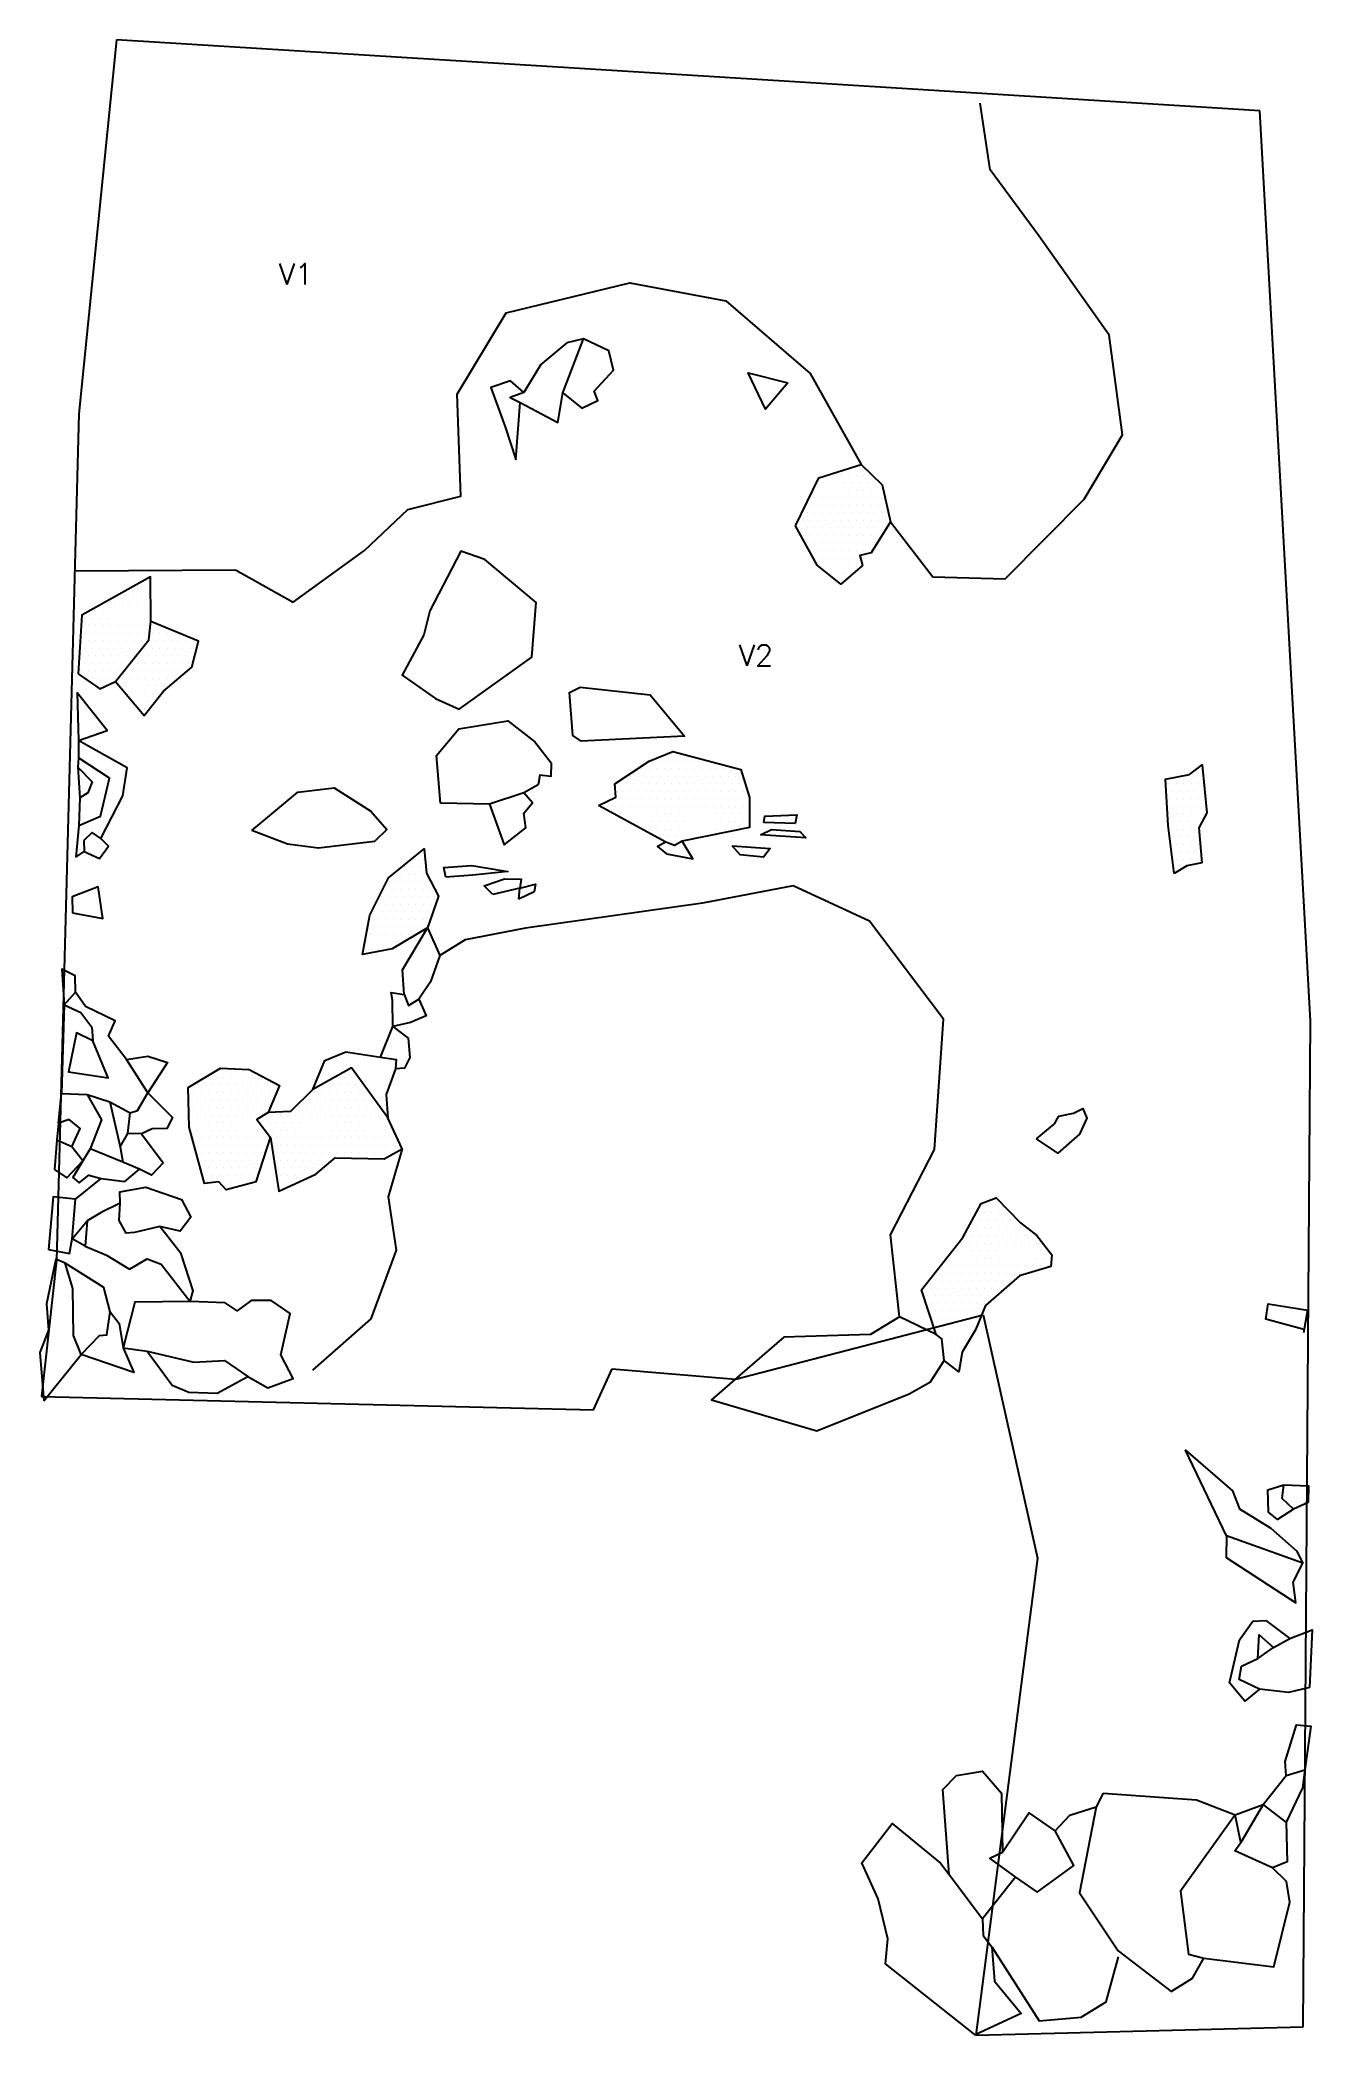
# Model space of a CAD drawing. Header units: metres. Extents: x 3.84 to 5.96, y -16.29 to -12.98.
import ezdxf

# ---------------------------------------------------------------- set-up
doc = ezdxf.new("R2010")
doc.units = ezdxf.units.M
doc.header["$LTSCALE"] = 25
doc.header["$MEASUREMENT"] = 0
doc.linetypes.add('GESTRICHELT', pattern=[0.75, 0.5, -0.25])
doc.linetypes.add('STRICHPUNKTX2', pattern=[2, 1, -0.5, 0, -0.5])
doc.layers.get('0').update_dxf_attribs({"linetype": 'CONTINUOUS'})
for name, color, linetype in [('BEFUND', 1, 'CONTINUOUS'), ('BEFUND_UNSICHER', 1, 'GESTRICHELT'), ('BEFUNDSCHRAFF', 1, 'CONTINUOUS'), ('GRABUNGSGRENZE', 3, 'STRICHPUNKTX2'), ('STEINE', 4, 'CONTINUOUS'), ('STEINESCHRAFF', 4, 'CONTINUOUS')]:
    doc.layers.add(name, color=color, linetype=linetype)
doc.styles.get("Standard").update_dxf_attribs({"font": 'txt.shx'})

msp = doc.modelspace()

# ---------------------------------------------------------------- texts
at = {"layer": 'BEFUNDSCHRAFF'}
for s, p in [('V1', (4.2412, -13.3835)), ('V2', (5.005, -14.0164))]:
    msp.add_text(s, height=0.035, dxfattribs=at).set_placement(p)

# ---------------------------------------------------------------- blocks, each defined once
blk = doc.blocks.new('*X1')
at = {"color": 0}
for p, q in [((514.375, -1371.25), (514.375, -1371.25)), ((515.625, -1371.25), (515.625, -1371.25)), ((516.25, -1370), (516.25, -1370)), ((516.875, -1371.25), (516.875, -1371.25)), ((517.5, -1370), (517.5, -1370)), ((518.125, -1371.25), (518.125, -1371.25)), ((518.75, -1370), (518.75, -1370)), ((519.375, -1368.75), (519.375, -1368.75)), ((519.375, -1371.25), (519.375, -1371.25)), ((520, -1370), (520, -1370)), ((520.625, -1368.75), (520.625, -1368.75)), ((520.625, -1371.25), (520.625, -1371.25)), ((521.25, -1370), (521.25, -1370)), ((521.875, -1371.25), (521.875, -1371.25)), ((522.5, -1370), (522.5, -1370)), ((523.125, -1371.25), (523.125, -1371.25)), ((513.125, -1373.75), (513.125, -1373.75)), ((513.75, -1372.5), (513.75, -1372.5)), ((514.375, -1373.75), (514.375, -1373.75)), ((515, -1372.5), (515, -1372.5)), ((515.625, -1373.75), (515.625, -1373.75)), ((516.25, -1372.5), (516.25, -1372.5)), ((516.875, -1373.75), (516.875, -1373.75)), ((517.5, -1372.5), (517.5, -1372.5)), ((518.125, -1373.75), (518.125, -1373.75)), ((518.75, -1372.5), (518.75, -1372.5)), ((519.375, -1373.75), (519.375, -1373.75)), ((520, -1372.5), (520, -1372.5)), ((520.625, -1373.75), (520.625, -1373.75)), ((521.25, -1372.5), (521.25, -1372.5)), ((521.875, -1373.75), (521.875, -1373.75)), ((522.5, -1372.5), (522.5, -1372.5)), ((523.125, -1373.75), (523.125, -1373.75)), ((523.75, -1372.5), (523.75, -1372.5)), ((524.375, -1373.75), (524.375, -1373.75)), ((511.25, -1377.5), (511.25, -1377.5)), ((511.875, -1376.25), (511.875, -1376.25)), ((512.5, -1375), (512.5, -1375)), ((512.5, -1377.5), (512.5, -1377.5)), ((513.125, -1376.25), (513.125, -1376.25)), ((513.75, -1375), (513.75, -1375)), ((513.75, -1377.5), (513.75, -1377.5)), ((514.375, -1376.25), (514.375, -1376.25)), ((515, -1375), (515, -1375)), ((515, -1377.5), (515, -1377.5)), ((515.625, -1376.25), (515.625, -1376.25)), ((516.25, -1375), (516.25, -1375)), ((516.25, -1377.5), (516.25, -1377.5)), ((516.875, -1376.25), (516.875, -1376.25)), ((517.5, -1375), (517.5, -1375)), ((517.5, -1377.5), (517.5, -1377.5)), ((518.125, -1376.25), (518.125, -1376.25)), ((518.75, -1375), (518.75, -1375)), ((518.75, -1377.5), (518.75, -1377.5)), ((519.375, -1376.25), (519.375, -1376.25)), ((520, -1375), (520, -1375)), ((520, -1377.5), (520, -1377.5)), ((520.625, -1376.25), (520.625, -1376.25)), ((521.25, -1375), (521.25, -1375)), ((521.25, -1377.5), (521.25, -1377.5)), ((521.875, -1376.25), (521.875, -1376.25)), ((522.5, -1375), (522.5, -1375)), ((522.5, -1377.5), (522.5, -1377.5)), ((523.125, -1376.25), (523.125, -1376.25)), ((523.75, -1375), (523.75, -1375)), ((523.75, -1377.5), (523.75, -1377.5)), ((524.375, -1376.25), (524.375, -1376.25)), ((525, -1375), (525, -1375)), ((525, -1377.5), (525, -1377.5)), ((510.625, -1378.75), (510.625, -1378.75)), ((511.25, -1380), (511.25, -1380)), ((511.875, -1378.75), (511.875, -1378.75)), ((511.875, -1381.25), (511.875, -1381.25)), ((512.5, -1380), (512.5, -1380)), ((513.125, -1378.75), (513.125, -1378.75)), ((513.125, -1381.25), (513.125, -1381.25)), ((513.75, -1380), (513.75, -1380)), ((514.375, -1378.75), (514.375, -1378.75)), ((514.375, -1381.25), (514.375, -1381.25)), ((515, -1380), (515, -1380)), ((515.625, -1378.75), (515.625, -1378.75)), ((515.625, -1381.25), (515.625, -1381.25)), ((516.25, -1380), (516.25, -1380)), ((516.875, -1378.75), (516.875, -1378.75)), ((516.875, -1381.25), (516.875, -1381.25)), ((517.5, -1380), (517.5, -1380)), ((518.125, -1378.75), (518.125, -1378.75)), ((518.125, -1381.25), (518.125, -1381.25)), ((518.75, -1380), (518.75, -1380)), ((519.375, -1378.75), (519.375, -1378.75)), ((519.375, -1381.25), (519.375, -1381.25)), ((520, -1380), (520, -1380)), ((520.625, -1378.75), (520.625, -1378.75)), ((520.625, -1381.25), (520.625, -1381.25)), ((521.25, -1380), (521.25, -1380)), ((521.875, -1378.75), (521.875, -1378.75)), ((521.875, -1381.25), (521.875, -1381.25)), ((522.5, -1380), (522.5, -1380)), ((523.125, -1378.75), (523.125, -1378.75)), ((523.125, -1381.25), (523.125, -1381.25)), ((523.75, -1380), (523.75, -1380)), ((524.375, -1378.75), (524.375, -1378.75)), ((512.5, -1382.5), (512.5, -1382.5)), ((513.125, -1383.75), (513.125, -1383.75)), ((513.75, -1382.5), (513.75, -1382.5)), ((514.375, -1383.75), (514.375, -1383.75)), ((515, -1382.5), (515, -1382.5)), ((515.625, -1383.75), (515.625, -1383.75)), ((516.25, -1382.5), (516.25, -1382.5)), ((516.875, -1383.75), (516.875, -1383.75)), ((517.5, -1382.5), (517.5, -1382.5)), ((518.125, -1383.75), (518.125, -1383.75)), ((518.75, -1382.5), (518.75, -1382.5)), ((519.375, -1383.75), (519.375, -1383.75)), ((520, -1382.5), (520, -1382.5)), ((520.625, -1383.75), (520.625, -1383.75)), ((521.25, -1382.5), (521.25, -1382.5)), ((522.5, -1382.5), (522.5, -1382.5)), ((402.5, -1387.5), (402.5, -1387.5)), ((513.75, -1385), (513.75, -1385)), ((515, -1385), (515, -1385)), ((515.625, -1386.25), (515.625, -1386.25)), ((516.25, -1385), (516.25, -1385)), ((516.875, -1386.25), (516.875, -1386.25)), ((517.5, -1385), (517.5, -1385)), ((517.5, -1387.5), (517.5, -1387.5)), ((518.125, -1386.25), (518.125, -1386.25)), ((518.75, -1385), (518.75, -1385)), ((519.375, -1386.25), (519.375, -1386.25)), ((520, -1385), (520, -1385)), ((395.625, -1391.25), (395.625, -1391.25)), ((396.875, -1391.25), (396.875, -1391.25)), ((397.5, -1390), (397.5, -1390)), ((398.125, -1391.25), (398.125, -1391.25)), ((398.75, -1390), (398.75, -1390)), ((399.375, -1391.25), (399.375, -1391.25)), ((400, -1390), (400, -1390)), ((400.625, -1388.75), (400.625, -1388.75)), ((400.625, -1391.25), (400.625, -1391.25)), ((401.25, -1390), (401.25, -1390)), ((401.875, -1388.75), (401.875, -1388.75)), ((401.875, -1391.25), (401.875, -1391.25)), ((402.5, -1390), (402.5, -1390)), ((391.875, -1393.75), (391.875, -1393.75)), ((393.125, -1393.75), (393.125, -1393.75)), ((393.75, -1392.5), (393.75, -1392.5)), ((394.375, -1393.75), (394.375, -1393.75)), ((395, -1392.5), (395, -1392.5)), ((395.625, -1393.75), (395.625, -1393.75)), ((396.25, -1392.5), (396.25, -1392.5)), ((396.875, -1393.75), (396.875, -1393.75)), ((397.5, -1392.5), (397.5, -1392.5)), ((398.125, -1393.75), (398.125, -1393.75)), ((398.75, -1392.5), (398.75, -1392.5)), ((399.375, -1393.75), (399.375, -1393.75)), ((400, -1392.5), (400, -1392.5)), ((400.625, -1393.75), (400.625, -1393.75)), ((401.25, -1392.5), (401.25, -1392.5)), ((401.875, -1393.75), (401.875, -1393.75)), ((402.5, -1392.5), (402.5, -1392.5)), ((391.25, -1397.5), (391.25, -1397.5)), ((391.875, -1396.25), (391.875, -1396.25)), ((392.5, -1395), (392.5, -1395)), ((392.5, -1397.5), (392.5, -1397.5)), ((393.125, -1396.25), (393.125, -1396.25)), ((393.75, -1395), (393.75, -1395)), ((393.75, -1397.5), (393.75, -1397.5)), ((394.375, -1396.25), (394.375, -1396.25)), ((395, -1395), (395, -1395)), ((395, -1397.5), (395, -1397.5)), ((395.625, -1396.25), (395.625, -1396.25)), ((396.25, -1395), (396.25, -1395)), ((396.25, -1397.5), (396.25, -1397.5)), ((396.875, -1396.25), (396.875, -1396.25)), ((397.5, -1395), (397.5, -1395)), ((397.5, -1397.5), (397.5, -1397.5)), ((398.125, -1396.25), (398.125, -1396.25)), ((398.75, -1395), (398.75, -1395)), ((398.75, -1397.5), (398.75, -1397.5)), ((399.375, -1396.25), (399.375, -1396.25)), ((400, -1395), (400, -1395)), ((400, -1397.5), (400, -1397.5)), ((400.625, -1396.25), (400.625, -1396.25)), ((401.25, -1395), (401.25, -1395)), ((401.25, -1397.5), (401.25, -1397.5)), ((401.875, -1396.25), (401.875, -1396.25)), ((402.5, -1395), (402.5, -1395)), ((402.5, -1397.5), (402.5, -1397.5)), ((403.125, -1396.25), (403.125, -1396.25)), ((403.75, -1395), (403.75, -1395)), ((403.75, -1397.5), (403.75, -1397.5)), ((404.375, -1396.25), (404.375, -1396.25)), ((405, -1397.5), (405, -1397.5)), ((405.625, -1396.25), (405.625, -1396.25)), ((406.25, -1397.5), (406.25, -1397.5)), ((406.875, -1396.25), (406.875, -1396.25)), ((407.5, -1397.5), (407.5, -1397.5)), ((408.75, -1397.5), (408.75, -1397.5)), ((410, -1397.5), (410, -1397.5)), ((391.25, -1400), (391.25, -1400)), ((391.875, -1398.75), (391.875, -1398.75)), ((391.875, -1401.25), (391.875, -1401.25)), ((392.5, -1400), (392.5, -1400)), ((393.125, -1398.75), (393.125, -1398.75)), ((393.125, -1401.25), (393.125, -1401.25)), ((393.75, -1400), (393.75, -1400)), ((394.375, -1398.75), (394.375, -1398.75)), ((394.375, -1401.25), (394.375, -1401.25)), ((395, -1400), (395, -1400)), ((395.625, -1398.75), (395.625, -1398.75)), ((395.625, -1401.25), (395.625, -1401.25)), ((396.25, -1400), (396.25, -1400)), ((396.875, -1398.75), (396.875, -1398.75)), ((396.875, -1401.25), (396.875, -1401.25)), ((397.5, -1400), (397.5, -1400)), ((398.125, -1398.75), (398.125, -1398.75)), ((398.125, -1401.25), (398.125, -1401.25)), ((398.75, -1400), (398.75, -1400)), ((399.375, -1398.75), (399.375, -1398.75)), ((399.375, -1401.25), (399.375, -1401.25)), ((400, -1400), (400, -1400)), ((400.625, -1398.75), (400.625, -1398.75)), ((400.625, -1401.25), (400.625, -1401.25)), ((401.25, -1400), (401.25, -1400)), ((401.875, -1398.75), (401.875, -1398.75)), ((401.875, -1401.25), (401.875, -1401.25)), ((402.5, -1400), (402.5, -1400)), ((403.125, -1398.75), (403.125, -1398.75)), ((403.125, -1401.25), (403.125, -1401.25)), ((403.75, -1400), (403.75, -1400)), ((404.375, -1398.75), (404.375, -1398.75)), ((404.375, -1401.25), (404.375, -1401.25)), ((405, -1400), (405, -1400)), ((405.625, -1398.75), (405.625, -1398.75)), ((405.625, -1401.25), (405.625, -1401.25)), ((406.25, -1400), (406.25, -1400)), ((406.875, -1398.75), (406.875, -1398.75)), ((406.875, -1401.25), (406.875, -1401.25)), ((407.5, -1400), (407.5, -1400)), ((408.125, -1398.75), (408.125, -1398.75)), ((408.125, -1401.25), (408.125, -1401.25)), ((408.75, -1400), (408.75, -1400)), ((409.375, -1398.75), (409.375, -1398.75)), ((409.375, -1401.25), (409.375, -1401.25)), ((410, -1400), (410, -1400)), ((391.25, -1402.5), (391.25, -1402.5)), ((392.5, -1402.5), (392.5, -1402.5)), ((393.125, -1403.75), (393.125, -1403.75)), ((393.75, -1402.5), (393.75, -1402.5)), ((394.375, -1403.75), (394.375, -1403.75)), ((395, -1402.5), (395, -1402.5)), ((395.625, -1403.75), (395.625, -1403.75)), ((396.25, -1402.5), (396.25, -1402.5)), ((396.875, -1403.75), (396.875, -1403.75)), ((397.5, -1402.5), (397.5, -1402.5)), ((398.125, -1403.75), (398.125, -1403.75)), ((398.75, -1402.5), (398.75, -1402.5)), ((399.375, -1403.75), (399.375, -1403.75)), ((400, -1402.5), (400, -1402.5)), ((400.625, -1403.75), (400.625, -1403.75)), ((401.25, -1402.5), (401.25, -1402.5)), ((401.875, -1403.75), (401.875, -1403.75)), ((402.5, -1402.5), (402.5, -1402.5)), ((403.125, -1403.75), (403.125, -1403.75)), ((403.75, -1402.5), (403.75, -1402.5)), ((404.375, -1403.75), (404.375, -1403.75)), ((405, -1402.5), (405, -1402.5)), ((405.625, -1403.75), (405.625, -1403.75)), ((406.25, -1402.5), (406.25, -1402.5)), ((406.875, -1403.75), (406.875, -1403.75)), ((407.5, -1402.5), (407.5, -1402.5)), ((408.75, -1402.5), (408.75, -1402.5)), ((393.75, -1405), (393.75, -1405)), ((395, -1405), (395, -1405)), ((398.75, -1405), (398.75, -1405)), ((399.375, -1406.25), (399.375, -1406.25)), ((400, -1405), (400, -1405)), ((400, -1407.5), (400, -1407.5)), ((400.625, -1406.25), (400.625, -1406.25)), ((401.25, -1405), (401.25, -1405)), ((401.25, -1407.5), (401.25, -1407.5)), ((401.875, -1406.25), (401.875, -1406.25)), ((402.5, -1405), (402.5, -1405)), ((402.5, -1407.5), (402.5, -1407.5)), ((403.125, -1406.25), (403.125, -1406.25)), ((403.75, -1405), (403.75, -1405)), ((404.375, -1406.25), (404.375, -1406.25)), ((405, -1405), (405, -1405)), ((401.875, -1408.75), (401.875, -1408.75)), ((486.25, -1417.5), (486.25, -1417.5)), ((487.5, -1417.5), (487.5, -1417.5)), ((488.75, -1417.5), (488.75, -1417.5)), ((489.375, -1416.25), (489.375, -1416.25)), ((490, -1417.5), (490, -1417.5)), ((490.625, -1416.25), (490.625, -1416.25)), ((491.25, -1417.5), (491.25, -1417.5)), ((492.5, -1417.5), (492.5, -1417.5)), ((493.75, -1417.5), (493.75, -1417.5)), ((495, -1417.5), (495, -1417.5)), ((480.625, -1421.25), (480.625, -1421.25)), ((481.875, -1421.25), (481.875, -1421.25)), ((482.5, -1420), (482.5, -1420)), ((483.125, -1421.25), (483.125, -1421.25)), ((483.75, -1420), (483.75, -1420)), ((484.375, -1418.75), (484.375, -1418.75)), ((484.375, -1421.25), (484.375, -1421.25)), ((485, -1420), (485, -1420)), ((485.625, -1418.75), (485.625, -1418.75)), ((485.625, -1421.25), (485.625, -1421.25)), ((486.25, -1420), (486.25, -1420)), ((486.875, -1418.75), (486.875, -1418.75)), ((486.875, -1421.25), (486.875, -1421.25)), ((487.5, -1420), (487.5, -1420)), ((488.125, -1418.75), (488.125, -1418.75)), ((488.125, -1421.25), (488.125, -1421.25)), ((488.75, -1420), (488.75, -1420)), ((489.375, -1418.75), (489.375, -1418.75)), ((489.375, -1421.25), (489.375, -1421.25)), ((490, -1420), (490, -1420)), ((490.625, -1418.75), (490.625, -1418.75)), ((490.625, -1421.25), (490.625, -1421.25)), ((491.25, -1420), (491.25, -1420)), ((491.875, -1418.75), (491.875, -1418.75)), ((491.875, -1421.25), (491.875, -1421.25)), ((492.5, -1420), (492.5, -1420)), ((493.125, -1418.75), (493.125, -1418.75)), ((493.125, -1421.25), (493.125, -1421.25)), ((493.75, -1420), (493.75, -1420)), ((494.375, -1418.75), (494.375, -1418.75)), ((494.375, -1421.25), (494.375, -1421.25)), ((495, -1420), (495, -1420)), ((495.625, -1418.75), (495.625, -1418.75)), ((495.625, -1421.25), (495.625, -1421.25)), ((496.25, -1420), (496.25, -1420)), ((496.875, -1418.75), (496.875, -1418.75)), ((496.875, -1421.25), (496.875, -1421.25)), ((497.5, -1420), (497.5, -1420)), ((498.125, -1418.75), (498.125, -1418.75)), ((498.125, -1421.25), (498.125, -1421.25)), ((498.75, -1420), (498.75, -1420)), ((499.375, -1418.75), (499.375, -1418.75)), ((499.375, -1421.25), (499.375, -1421.25)), ((500, -1420), (500, -1420)), ((500.625, -1421.25), (500.625, -1421.25)), ((480.625, -1423.75), (480.625, -1423.75)), ((481.25, -1422.5), (481.25, -1422.5)), ((481.875, -1423.75), (481.875, -1423.75)), ((482.5, -1422.5), (482.5, -1422.5)), ((483.125, -1423.75), (483.125, -1423.75)), ((483.75, -1422.5), (483.75, -1422.5)), ((484.375, -1423.75), (484.375, -1423.75)), ((485, -1422.5), (485, -1422.5)), ((485.625, -1423.75), (485.625, -1423.75)), ((486.25, -1422.5), (486.25, -1422.5)), ((486.875, -1423.75), (486.875, -1423.75)), ((487.5, -1422.5), (487.5, -1422.5)), ((488.125, -1423.75), (488.125, -1423.75)), ((488.75, -1422.5), (488.75, -1422.5)), ((489.375, -1423.75), (489.375, -1423.75)), ((490, -1422.5), (490, -1422.5)), ((490.625, -1423.75), (490.625, -1423.75)), ((491.25, -1422.5), (491.25, -1422.5)), ((491.875, -1423.75), (491.875, -1423.75)), ((492.5, -1422.5), (492.5, -1422.5)), ((493.125, -1423.75), (493.125, -1423.75)), ((493.75, -1422.5), (493.75, -1422.5)), ((494.375, -1423.75), (494.375, -1423.75)), ((495, -1422.5), (495, -1422.5)), ((495.625, -1423.75), (495.625, -1423.75)), ((496.25, -1422.5), (496.25, -1422.5)), ((496.875, -1423.75), (496.875, -1423.75)), ((497.5, -1422.5), (497.5, -1422.5)), ((498.125, -1423.75), (498.125, -1423.75)), ((498.75, -1422.5), (498.75, -1422.5)), ((499.375, -1423.75), (499.375, -1423.75)), ((500, -1422.5), (500, -1422.5)), ((500.625, -1423.75), (500.625, -1423.75)), ((501.25, -1422.5), (501.25, -1422.5)), ((501.875, -1423.75), (501.875, -1423.75)), ((478.75, -1425), (478.75, -1425)), ((480, -1425), (480, -1425)), ((480.625, -1426.25), (480.625, -1426.25)), ((481.25, -1425), (481.25, -1425)), ((481.875, -1426.25), (481.875, -1426.25)), ((482.5, -1425), (482.5, -1425)), ((482.5, -1427.5), (482.5, -1427.5)), ((483.125, -1426.25), (483.125, -1426.25)), ((483.75, -1425), (483.75, -1425)), ((483.75, -1427.5), (483.75, -1427.5)), ((484.375, -1426.25), (484.375, -1426.25)), ((485, -1425), (485, -1425)), ((485, -1427.5), (485, -1427.5)), ((485.625, -1426.25), (485.625, -1426.25)), ((486.25, -1425), (486.25, -1425)), ((486.25, -1427.5), (486.25, -1427.5)), ((486.875, -1426.25), (486.875, -1426.25)), ((487.5, -1425), (487.5, -1425)), ((487.5, -1427.5), (487.5, -1427.5)), ((488.125, -1426.25), (488.125, -1426.25)), ((488.75, -1425), (488.75, -1425)), ((488.75, -1427.5), (488.75, -1427.5)), ((489.375, -1426.25), (489.375, -1426.25)), ((490, -1425), (490, -1425)), ((490, -1427.5), (490, -1427.5)), ((490.625, -1426.25), (490.625, -1426.25)), ((491.25, -1425), (491.25, -1425)), ((491.25, -1427.5), (491.25, -1427.5)), ((491.875, -1426.25), (491.875, -1426.25)), ((492.5, -1425), (492.5, -1425)), ((492.5, -1427.5), (492.5, -1427.5)), ((493.125, -1426.25), (493.125, -1426.25)), ((493.75, -1425), (493.75, -1425)), ((493.75, -1427.5), (493.75, -1427.5)), ((494.375, -1426.25), (494.375, -1426.25)), ((495, -1425), (495, -1425)), ((495, -1427.5), (495, -1427.5)), ((495.625, -1426.25), (495.625, -1426.25)), ((496.25, -1425), (496.25, -1425)), ((496.25, -1427.5), (496.25, -1427.5)), ((496.875, -1426.25), (496.875, -1426.25)), ((497.5, -1425), (497.5, -1425)), ((497.5, -1427.5), (497.5, -1427.5)), ((498.125, -1426.25), (498.125, -1426.25)), ((498.75, -1425), (498.75, -1425)), ((498.75, -1427.5), (498.75, -1427.5)), ((499.375, -1426.25), (499.375, -1426.25)), ((500, -1425), (500, -1425)), ((500, -1427.5), (500, -1427.5)), ((500.625, -1426.25), (500.625, -1426.25)), ((501.25, -1425), (501.25, -1425)), ((501.25, -1427.5), (501.25, -1427.5)), ((501.875, -1426.25), (501.875, -1426.25)), ((485.625, -1428.75), (485.625, -1428.75)), ((486.875, -1428.75), (486.875, -1428.75)), ((487.5, -1430), (487.5, -1430)), ((488.125, -1428.75), (488.125, -1428.75)), ((488.75, -1430), (488.75, -1430)), ((489.375, -1428.75), (489.375, -1428.75)), ((489.375, -1431.25), (489.375, -1431.25)), ((490, -1430), (490, -1430)), ((490.625, -1428.75), (490.625, -1428.75)), ((491.25, -1430), (491.25, -1430)), ((491.875, -1428.75), (491.875, -1428.75)), ((492.5, -1430), (492.5, -1430)), ((493.125, -1428.75), (493.125, -1428.75)), ((493.75, -1430), (493.75, -1430)), ((494.375, -1428.75), (494.375, -1428.75)), ((495.625, -1428.75), (495.625, -1428.75)), ((496.875, -1428.75), (496.875, -1428.75)), ((498.125, -1428.75), (498.125, -1428.75)), ((499.375, -1428.75), (499.375, -1428.75)), ((500.625, -1428.75), (500.625, -1428.75)), ((446.875, -1433.75), (446.875, -1433.75)), ((448.125, -1433.75), (448.125, -1433.75)), ((442.5, -1437.5), (442.5, -1437.5)), ((443.125, -1436.25), (443.125, -1436.25)), ((443.75, -1437.5), (443.75, -1437.5)), ((444.375, -1436.25), (444.375, -1436.25)), ((445, -1435), (445, -1435)), ((445, -1437.5), (445, -1437.5)), ((445.625, -1436.25), (445.625, -1436.25)), ((446.25, -1435), (446.25, -1435)), ((446.25, -1437.5), (446.25, -1437.5)), ((446.875, -1436.25), (446.875, -1436.25)), ((447.5, -1435), (447.5, -1435)), ((447.5, -1437.5), (447.5, -1437.5)), ((448.125, -1436.25), (448.125, -1436.25)), ((448.75, -1437.5), (448.75, -1437.5)), ((441.25, -1440), (441.25, -1440)), ((441.875, -1438.75), (441.875, -1438.75)), ((442.5, -1440), (442.5, -1440)), ((443.125, -1438.75), (443.125, -1438.75)), ((443.75, -1440), (443.75, -1440)), ((444.375, -1438.75), (444.375, -1438.75)), ((445, -1440), (445, -1440)), ((445.625, -1438.75), (445.625, -1438.75)), ((446.25, -1440), (446.25, -1440)), ((446.875, -1438.75), (446.875, -1438.75)), ((447.5, -1440), (447.5, -1440)), ((448.125, -1438.75), (448.125, -1438.75)), ((448.75, -1440), (448.75, -1440)), ((449.375, -1438.75), (449.375, -1438.75)), ((450, -1440), (450, -1440)), ((439.375, -1443.75), (439.375, -1443.75)), ((440, -1442.5), (440, -1442.5)), ((440.625, -1441.25), (440.625, -1441.25)), ((440.625, -1443.75), (440.625, -1443.75)), ((441.25, -1442.5), (441.25, -1442.5)), ((441.875, -1441.25), (441.875, -1441.25)), ((441.875, -1443.75), (441.875, -1443.75)), ((442.5, -1442.5), (442.5, -1442.5)), ((443.125, -1441.25), (443.125, -1441.25)), ((443.125, -1443.75), (443.125, -1443.75)), ((443.75, -1442.5), (443.75, -1442.5)), ((444.375, -1441.25), (444.375, -1441.25)), ((444.375, -1443.75), (444.375, -1443.75)), ((445, -1442.5), (445, -1442.5)), ((445.625, -1441.25), (445.625, -1441.25)), ((445.625, -1443.75), (445.625, -1443.75)), ((446.25, -1442.5), (446.25, -1442.5)), ((446.875, -1441.25), (446.875, -1441.25)), ((446.875, -1443.75), (446.875, -1443.75)), ((447.5, -1442.5), (447.5, -1442.5)), ((448.125, -1441.25), (448.125, -1441.25)), ((448.125, -1443.75), (448.125, -1443.75)), ((448.75, -1442.5), (448.75, -1442.5)), ((449.375, -1441.25), (449.375, -1441.25)), ((438.75, -1447.5), (438.75, -1447.5)), ((439.375, -1446.25), (439.375, -1446.25)), ((440, -1445), (440, -1445)), ((440, -1447.5), (440, -1447.5)), ((440.625, -1446.25), (440.625, -1446.25)), ((441.25, -1445), (441.25, -1445)), ((441.25, -1447.5), (441.25, -1447.5)), ((441.875, -1446.25), (441.875, -1446.25)), ((442.5, -1445), (442.5, -1445)), ((442.5, -1447.5), (442.5, -1447.5)), ((443.125, -1446.25), (443.125, -1446.25)), ((443.75, -1445), (443.75, -1445)), ((443.75, -1447.5), (443.75, -1447.5)), ((444.375, -1446.25), (444.375, -1446.25)), ((445, -1445), (445, -1445)), ((445.625, -1446.25), (445.625, -1446.25)), ((446.25, -1445), (446.25, -1445)), ((446.875, -1446.25), (446.875, -1446.25)), ((447.5, -1445), (447.5, -1445)), ((448.75, -1445), (448.75, -1445)), ((439.375, -1448.75), (439.375, -1448.75)), ((440.625, -1448.75), (440.625, -1448.75)), ((441.875, -1448.75), (441.875, -1448.75)), ((412.5, -1470), (412.5, -1470)), ((413.75, -1470), (413.75, -1470)), ((414.375, -1468.75), (414.375, -1468.75)), ((415, -1470), (415, -1470)), ((415.625, -1468.75), (415.625, -1468.75)), ((416.25, -1470), (416.25, -1470)), ((416.875, -1468.75), (416.875, -1468.75)), ((417.5, -1470), (417.5, -1470)), ((418.125, -1468.75), (418.125, -1468.75)), ((418.75, -1470), (418.75, -1470)), ((420, -1470), (420, -1470)), ((421.25, -1470), (421.25, -1470)), ((433.75, -1470), (433.75, -1470)), ((435, -1470), (435, -1470)), ((435.625, -1468.75), (435.625, -1468.75)), ((436.25, -1470), (436.25, -1470)), ((409.375, -1473.75), (409.375, -1473.75)), ((410, -1472.5), (410, -1472.5)), ((410.625, -1471.25), (410.625, -1471.25)), ((410.625, -1473.75), (410.625, -1473.75)), ((411.25, -1472.5), (411.25, -1472.5)), ((411.875, -1471.25), (411.875, -1471.25)), ((411.875, -1473.75), (411.875, -1473.75)), ((412.5, -1472.5), (412.5, -1472.5)), ((413.125, -1471.25), (413.125, -1471.25)), ((413.125, -1473.75), (413.125, -1473.75)), ((413.75, -1472.5), (413.75, -1472.5)), ((414.375, -1471.25), (414.375, -1471.25)), ((414.375, -1473.75), (414.375, -1473.75)), ((415, -1472.5), (415, -1472.5)), ((415.625, -1471.25), (415.625, -1471.25)), ((415.625, -1473.75), (415.625, -1473.75)), ((416.25, -1472.5), (416.25, -1472.5)), ((416.875, -1471.25), (416.875, -1471.25)), ((416.875, -1473.75), (416.875, -1473.75)), ((417.5, -1472.5), (417.5, -1472.5)), ((418.125, -1471.25), (418.125, -1471.25)), ((418.125, -1473.75), (418.125, -1473.75)), ((418.75, -1472.5), (418.75, -1472.5)), ((419.375, -1471.25), (419.375, -1471.25)), ((419.375, -1473.75), (419.375, -1473.75)), ((420, -1472.5), (420, -1472.5)), ((420.625, -1471.25), (420.625, -1471.25)), ((420.625, -1473.75), (420.625, -1473.75)), ((421.25, -1472.5), (421.25, -1472.5)), ((421.875, -1471.25), (421.875, -1471.25)), ((421.875, -1473.75), (421.875, -1473.75)), ((422.5, -1472.5), (422.5, -1472.5)), ((423.125, -1471.25), (423.125, -1471.25)), ((423.125, -1473.75), (423.125, -1473.75)), ((423.75, -1472.5), (423.75, -1472.5)), ((428.125, -1473.75), (428.125, -1473.75)), ((429.375, -1473.75), (429.375, -1473.75)), ((430, -1472.5), (430, -1472.5)), ((430.625, -1473.75), (430.625, -1473.75)), ((431.25, -1472.5), (431.25, -1472.5)), ((431.875, -1471.25), (431.875, -1471.25)), ((431.875, -1473.75), (431.875, -1473.75)), ((432.5, -1472.5), (432.5, -1472.5)), ((433.125, -1471.25), (433.125, -1471.25)), ((433.125, -1473.75), (433.125, -1473.75)), ((433.75, -1472.5), (433.75, -1472.5)), ((434.375, -1471.25), (434.375, -1471.25)), ((434.375, -1473.75), (434.375, -1473.75)), ((435, -1472.5), (435, -1472.5)), ((435.625, -1471.25), (435.625, -1471.25)), ((435.625, -1473.75), (435.625, -1473.75)), ((436.25, -1472.5), (436.25, -1472.5)), ((436.875, -1471.25), (436.875, -1471.25)), ((436.875, -1473.75), (436.875, -1473.75)), ((437.5, -1472.5), (437.5, -1472.5)), ((438.125, -1471.25), (438.125, -1471.25)), ((438.125, -1473.75), (438.125, -1473.75)), ((438.75, -1472.5), (438.75, -1472.5)), ((439.375, -1473.75), (439.375, -1473.75)), ((409.375, -1476.25), (409.375, -1476.25)), ((410, -1475), (410, -1475)), ((410, -1477.5), (410, -1477.5)), ((410.625, -1476.25), (410.625, -1476.25)), ((411.25, -1475), (411.25, -1475)), ((411.25, -1477.5), (411.25, -1477.5)), ((411.875, -1476.25), (411.875, -1476.25)), ((412.5, -1475), (412.5, -1475)), ((412.5, -1477.5), (412.5, -1477.5)), ((413.125, -1476.25), (413.125, -1476.25)), ((413.75, -1475), (413.75, -1475)), ((413.75, -1477.5), (413.75, -1477.5)), ((414.375, -1476.25), (414.375, -1476.25)), ((415, -1475), (415, -1475)), ((415, -1477.5), (415, -1477.5)), ((415.625, -1476.25), (415.625, -1476.25)), ((416.25, -1475), (416.25, -1475)), ((416.25, -1477.5), (416.25, -1477.5)), ((416.875, -1476.25), (416.875, -1476.25)), ((417.5, -1475), (417.5, -1475)), ((417.5, -1477.5), (417.5, -1477.5)), ((418.125, -1476.25), (418.125, -1476.25)), ((418.75, -1475), (418.75, -1475)), ((418.75, -1477.5), (418.75, -1477.5)), ((419.375, -1476.25), (419.375, -1476.25)), ((420, -1475), (420, -1475)), ((420, -1477.5), (420, -1477.5)), ((420.625, -1476.25), (420.625, -1476.25)), ((421.25, -1475), (421.25, -1475)), ((421.25, -1477.5), (421.25, -1477.5)), ((421.875, -1476.25), (421.875, -1476.25)), ((422.5, -1475), (422.5, -1475)), ((422.5, -1477.5), (422.5, -1477.5)), ((423.125, -1476.25), (423.125, -1476.25)), ((423.75, -1477.5), (423.75, -1477.5)), ((424.375, -1476.25), (424.375, -1476.25)), ((425, -1477.5), (425, -1477.5)), ((425.625, -1476.25), (425.625, -1476.25)), ((426.25, -1477.5), (426.25, -1477.5)), ((426.875, -1476.25), (426.875, -1476.25)), ((427.5, -1475), (427.5, -1475)), ((427.5, -1477.5), (427.5, -1477.5)), ((428.125, -1476.25), (428.125, -1476.25)), ((428.75, -1475), (428.75, -1475)), ((428.75, -1477.5), (428.75, -1477.5)), ((429.375, -1476.25), (429.375, -1476.25)), ((430, -1475), (430, -1475)), ((430, -1477.5), (430, -1477.5)), ((430.625, -1476.25), (430.625, -1476.25)), ((431.25, -1475), (431.25, -1475)), ((431.25, -1477.5), (431.25, -1477.5)), ((431.875, -1476.25), (431.875, -1476.25)), ((432.5, -1475), (432.5, -1475)), ((432.5, -1477.5), (432.5, -1477.5)), ((433.125, -1476.25), (433.125, -1476.25)), ((433.75, -1475), (433.75, -1475)), ((433.75, -1477.5), (433.75, -1477.5)), ((434.375, -1476.25), (434.375, -1476.25)), ((435, -1475), (435, -1475)), ((435, -1477.5), (435, -1477.5)), ((435.625, -1476.25), (435.625, -1476.25)), ((436.25, -1475), (436.25, -1475)), ((436.25, -1477.5), (436.25, -1477.5)), ((436.875, -1476.25), (436.875, -1476.25)), ((437.5, -1475), (437.5, -1475)), ((437.5, -1477.5), (437.5, -1477.5)), ((438.125, -1476.25), (438.125, -1476.25)), ((438.75, -1475), (438.75, -1475)), ((438.75, -1477.5), (438.75, -1477.5)), ((439.375, -1476.25), (439.375, -1476.25)), ((440, -1475), (440, -1475)), ((440, -1477.5), (440, -1477.5)), ((440.625, -1476.25), (440.625, -1476.25)), ((441.25, -1477.5), (441.25, -1477.5)), ((441.875, -1476.25), (441.875, -1476.25)), ((442.5, -1477.5), (442.5, -1477.5)), ((410, -1480), (410, -1480)), ((410.625, -1478.75), (410.625, -1478.75)), ((411.25, -1480), (411.25, -1480)), ((411.875, -1478.75), (411.875, -1478.75)), ((412.5, -1480), (412.5, -1480)), ((413.125, -1478.75), (413.125, -1478.75)), ((413.75, -1480), (413.75, -1480)), ((414.375, -1478.75), (414.375, -1478.75)), ((415, -1480), (415, -1480)), ((415.625, -1478.75), (415.625, -1478.75)), ((416.25, -1480), (416.25, -1480)), ((416.875, -1478.75), (416.875, -1478.75)), ((417.5, -1480), (417.5, -1480)), ((418.125, -1478.75), (418.125, -1478.75)), ((418.75, -1480), (418.75, -1480)), ((419.375, -1478.75), (419.375, -1478.75)), ((420, -1480), (420, -1480)), ((420.625, -1478.75), (420.625, -1478.75)), ((421.25, -1480), (421.25, -1480)), ((421.875, -1478.75), (421.875, -1478.75)), ((422.5, -1480), (422.5, -1480)), ((423.125, -1478.75), (423.125, -1478.75)), ((423.75, -1480), (423.75, -1480)), ((424.375, -1478.75), (424.375, -1478.75)), ((425, -1480), (425, -1480)), ((425.625, -1478.75), (425.625, -1478.75)), ((426.25, -1480), (426.25, -1480)), ((426.875, -1478.75), (426.875, -1478.75)), ((427.5, -1480), (427.5, -1480)), ((428.125, -1478.75), (428.125, -1478.75)), ((428.75, -1480), (428.75, -1480)), ((429.375, -1478.75), (429.375, -1478.75)), ((430, -1480), (430, -1480)), ((430.625, -1478.75), (430.625, -1478.75)), ((431.25, -1480), (431.25, -1480)), ((431.875, -1478.75), (431.875, -1478.75)), ((432.5, -1480), (432.5, -1480)), ((433.125, -1478.75), (433.125, -1478.75)), ((433.75, -1480), (433.75, -1480)), ((434.375, -1478.75), (434.375, -1478.75)), ((435, -1480), (435, -1480)), ((435.625, -1478.75), (435.625, -1478.75)), ((436.25, -1480), (436.25, -1480)), ((436.875, -1478.75), (436.875, -1478.75)), ((437.5, -1480), (437.5, -1480)), ((438.125, -1478.75), (438.125, -1478.75)), ((438.75, -1480), (438.75, -1480)), ((439.375, -1478.75), (439.375, -1478.75)), ((440, -1480), (440, -1480)), ((440.625, -1478.75), (440.625, -1478.75)), ((441.25, -1480), (441.25, -1480)), ((441.875, -1478.75), (441.875, -1478.75)), ((442.5, -1480), (442.5, -1480)), ((443.125, -1478.75), (443.125, -1478.75)), ((443.75, -1480), (443.75, -1480)), ((410.625, -1481.25), (410.625, -1481.25)), ((411.25, -1482.5), (411.25, -1482.5)), ((411.875, -1481.25), (411.875, -1481.25)), ((411.875, -1483.75), (411.875, -1483.75)), ((412.5, -1482.5), (412.5, -1482.5)), ((413.125, -1481.25), (413.125, -1481.25)), ((413.125, -1483.75), (413.125, -1483.75)), ((413.75, -1482.5), (413.75, -1482.5)), ((414.375, -1481.25), (414.375, -1481.25)), ((414.375, -1483.75), (414.375, -1483.75)), ((415, -1482.5), (415, -1482.5)), ((415.625, -1481.25), (415.625, -1481.25)), ((415.625, -1483.75), (415.625, -1483.75)), ((416.25, -1482.5), (416.25, -1482.5)), ((416.875, -1481.25), (416.875, -1481.25)), ((416.875, -1483.75), (416.875, -1483.75)), ((417.5, -1482.5), (417.5, -1482.5)), ((418.125, -1481.25), (418.125, -1481.25)), ((418.125, -1483.75), (418.125, -1483.75)), ((418.75, -1482.5), (418.75, -1482.5)), ((419.375, -1481.25), (419.375, -1481.25)), ((419.375, -1483.75), (419.375, -1483.75)), ((420, -1482.5), (420, -1482.5)), ((420.625, -1481.25), (420.625, -1481.25)), ((420.625, -1483.75), (420.625, -1483.75)), ((421.25, -1482.5), (421.25, -1482.5)), ((421.875, -1481.25), (421.875, -1481.25)), ((423.125, -1481.25), (423.125, -1481.25)), ((423.75, -1482.5), (423.75, -1482.5)), ((424.375, -1481.25), (424.375, -1481.25)), ((424.375, -1483.75), (424.375, -1483.75)), ((425, -1482.5), (425, -1482.5)), ((425.625, -1481.25), (425.625, -1481.25)), ((425.625, -1483.75), (425.625, -1483.75)), ((426.25, -1482.5), (426.25, -1482.5)), ((426.875, -1481.25), (426.875, -1481.25)), ((426.875, -1483.75), (426.875, -1483.75)), ((427.5, -1482.5), (427.5, -1482.5)), ((428.125, -1481.25), (428.125, -1481.25)), ((428.125, -1483.75), (428.125, -1483.75)), ((428.75, -1482.5), (428.75, -1482.5)), ((429.375, -1481.25), (429.375, -1481.25)), ((429.375, -1483.75), (429.375, -1483.75)), ((430, -1482.5), (430, -1482.5)), ((430.625, -1481.25), (430.625, -1481.25)), ((430.625, -1483.75), (430.625, -1483.75)), ((431.25, -1482.5), (431.25, -1482.5)), ((431.875, -1481.25), (431.875, -1481.25)), ((431.875, -1483.75), (431.875, -1483.75)), ((432.5, -1482.5), (432.5, -1482.5)), ((433.125, -1481.25), (433.125, -1481.25)), ((433.75, -1482.5), (433.75, -1482.5)), ((434.375, -1481.25), (434.375, -1481.25)), ((435, -1482.5), (435, -1482.5)), ((435.625, -1481.25), (435.625, -1481.25)), ((436.25, -1482.5), (436.25, -1482.5)), ((436.875, -1481.25), (436.875, -1481.25)), ((437.5, -1482.5), (437.5, -1482.5)), ((438.125, -1481.25), (438.125, -1481.25)), ((438.75, -1482.5), (438.75, -1482.5)), ((439.375, -1481.25), (439.375, -1481.25)), ((440, -1482.5), (440, -1482.5)), ((440.625, -1481.25), (440.625, -1481.25)), ((441.25, -1482.5), (441.25, -1482.5)), ((441.875, -1481.25), (441.875, -1481.25)), ((442.5, -1482.5), (442.5, -1482.5)), ((443.125, -1481.25), (443.125, -1481.25)), ((411.25, -1485), (411.25, -1485)), ((411.875, -1486.25), (411.875, -1486.25)), ((412.5, -1485), (412.5, -1485)), ((412.5, -1487.5), (412.5, -1487.5)), ((413.125, -1486.25), (413.125, -1486.25)), ((413.75, -1485), (413.75, -1485)), ((414.375, -1486.25), (414.375, -1486.25)), ((415, -1485), (415, -1485)), ((415, -1487.5), (415, -1487.5)), ((415.625, -1486.25), (415.625, -1486.25)), ((416.25, -1485), (416.25, -1485)), ((416.25, -1487.5), (416.25, -1487.5)), ((416.875, -1486.25), (416.875, -1486.25)), ((417.5, -1485), (417.5, -1485)), ((417.5, -1487.5), (417.5, -1487.5)), ((418.125, -1486.25), (418.125, -1486.25)), ((418.75, -1485), (418.75, -1485)), ((418.75, -1487.5), (418.75, -1487.5)), ((419.375, -1486.25), (419.375, -1486.25)), ((420, -1485), (420, -1485)), ((420.625, -1486.25), (420.625, -1486.25)), ((423.75, -1485), (423.75, -1485)), ((424.375, -1486.25), (424.375, -1486.25)), ((425, -1485), (425, -1485)), ((425, -1487.5), (425, -1487.5)), ((425.625, -1486.25), (425.625, -1486.25)), ((426.25, -1485), (426.25, -1485)), ((426.25, -1487.5), (426.25, -1487.5)), ((426.875, -1486.25), (426.875, -1486.25)), ((427.5, -1485), (427.5, -1485)), ((428.125, -1486.25), (428.125, -1486.25)), ((428.75, -1485), (428.75, -1485)), ((429.375, -1486.25), (429.375, -1486.25)), ((430, -1485), (430, -1485)), ((431.25, -1485), (431.25, -1485)), ((424.375, -1488.75), (424.375, -1488.75)), ((539.375, -1493.75), (539.375, -1493.75)), ((540, -1492.5), (540, -1492.5)), ((540.625, -1491.25), (540.625, -1491.25)), ((540.625, -1493.75), (540.625, -1493.75)), ((541.25, -1492.5), (541.25, -1492.5)), ((541.875, -1491.25), (541.875, -1491.25)), ((541.875, -1493.75), (541.875, -1493.75)), ((542.5, -1492.5), (542.5, -1492.5)), ((543.125, -1491.25), (543.125, -1491.25)), ((543.125, -1493.75), (543.125, -1493.75)), ((543.75, -1492.5), (543.75, -1492.5)), ((544.375, -1491.25), (544.375, -1491.25)), ((544.375, -1493.75), (544.375, -1493.75)), ((545, -1492.5), (545, -1492.5)), ((545.625, -1493.75), (545.625, -1493.75)), ((546.875, -1493.75), (546.875, -1493.75)), ((537.5, -1497.5), (537.5, -1497.5)), ((538.125, -1496.25), (538.125, -1496.25)), ((538.75, -1495), (538.75, -1495)), ((538.75, -1497.5), (538.75, -1497.5)), ((539.375, -1496.25), (539.375, -1496.25)), ((540, -1495), (540, -1495)), ((540, -1497.5), (540, -1497.5)), ((540.625, -1496.25), (540.625, -1496.25)), ((541.25, -1495), (541.25, -1495)), ((541.25, -1497.5), (541.25, -1497.5)), ((541.875, -1496.25), (541.875, -1496.25)), ((542.5, -1495), (542.5, -1495)), ((542.5, -1497.5), (542.5, -1497.5)), ((543.125, -1496.25), (543.125, -1496.25)), ((543.75, -1495), (543.75, -1495)), ((543.75, -1497.5), (543.75, -1497.5)), ((544.375, -1496.25), (544.375, -1496.25)), ((545, -1495), (545, -1495)), ((545, -1497.5), (545, -1497.5)), ((545.625, -1496.25), (545.625, -1496.25)), ((546.25, -1495), (546.25, -1495)), ((546.25, -1497.5), (546.25, -1497.5)), ((546.875, -1496.25), (546.875, -1496.25)), ((547.5, -1495), (547.5, -1495)), ((547.5, -1497.5), (547.5, -1497.5)), ((548.125, -1496.25), (548.125, -1496.25)), ((548.75, -1497.5), (548.75, -1497.5)), ((549.375, -1496.25), (549.375, -1496.25)), ((550, -1497.5), (550, -1497.5)), ((536.25, -1500), (536.25, -1500)), ((536.875, -1498.75), (536.875, -1498.75)), ((537.5, -1500), (537.5, -1500)), ((538.125, -1498.75), (538.125, -1498.75)), ((538.75, -1500), (538.75, -1500)), ((539.375, -1498.75), (539.375, -1498.75)), ((540, -1500), (540, -1500)), ((540.625, -1498.75), (540.625, -1498.75)), ((541.25, -1500), (541.25, -1500)), ((541.875, -1498.75), (541.875, -1498.75)), ((542.5, -1500), (542.5, -1500)), ((543.125, -1498.75), (543.125, -1498.75)), ((543.75, -1500), (543.75, -1500)), ((544.375, -1498.75), (544.375, -1498.75)), ((545, -1500), (545, -1500)), ((545.625, -1498.75), (545.625, -1498.75)), ((546.25, -1500), (546.25, -1500)), ((546.875, -1498.75), (546.875, -1498.75)), ((547.5, -1500), (547.5, -1500)), ((548.125, -1498.75), (548.125, -1498.75)), ((548.75, -1500), (548.75, -1500)), ((549.375, -1498.75), (549.375, -1498.75)), ((550, -1500), (550, -1500)), ((550.625, -1498.75), (550.625, -1498.75)), ((551.25, -1500), (551.25, -1500)), ((551.875, -1498.75), (551.875, -1498.75)), ((533.125, -1503.75), (533.125, -1503.75)), ((533.75, -1502.5), (533.75, -1502.5)), ((534.375, -1501.25), (534.375, -1501.25)), ((534.375, -1503.75), (534.375, -1503.75)), ((535, -1502.5), (535, -1502.5)), ((535.625, -1501.25), (535.625, -1501.25)), ((535.625, -1503.75), (535.625, -1503.75)), ((536.25, -1502.5), (536.25, -1502.5)), ((536.875, -1501.25), (536.875, -1501.25)), ((536.875, -1503.75), (536.875, -1503.75)), ((537.5, -1502.5), (537.5, -1502.5)), ((538.125, -1501.25), (538.125, -1501.25)), ((538.125, -1503.75), (538.125, -1503.75)), ((538.75, -1502.5), (538.75, -1502.5)), ((539.375, -1501.25), (539.375, -1501.25)), ((539.375, -1503.75), (539.375, -1503.75)), ((540, -1502.5), (540, -1502.5)), ((540.625, -1501.25), (540.625, -1501.25)), ((540.625, -1503.75), (540.625, -1503.75)), ((541.25, -1502.5), (541.25, -1502.5)), ((541.875, -1501.25), (541.875, -1501.25)), ((541.875, -1503.75), (541.875, -1503.75)), ((542.5, -1502.5), (542.5, -1502.5)), ((543.125, -1501.25), (543.125, -1501.25)), ((543.125, -1503.75), (543.125, -1503.75)), ((543.75, -1502.5), (543.75, -1502.5)), ((544.375, -1501.25), (544.375, -1501.25)), ((544.375, -1503.75), (544.375, -1503.75)), ((545, -1502.5), (545, -1502.5)), ((545.625, -1501.25), (545.625, -1501.25)), ((545.625, -1503.75), (545.625, -1503.75)), ((546.25, -1502.5), (546.25, -1502.5)), ((546.875, -1501.25), (546.875, -1501.25)), ((547.5, -1502.5), (547.5, -1502.5)), ((548.125, -1501.25), (548.125, -1501.25)), ((549.375, -1501.25), (549.375, -1501.25)), ((550.625, -1501.25), (550.625, -1501.25)), ((551.875, -1501.25), (551.875, -1501.25)), ((531.25, -1505), (531.25, -1505)), ((531.875, -1506.25), (531.875, -1506.25)), ((532.5, -1505), (532.5, -1505)), ((533.125, -1506.25), (533.125, -1506.25)), ((533.75, -1505), (533.75, -1505)), ((534.375, -1506.25), (534.375, -1506.25)), ((535, -1505), (535, -1505)), ((535.625, -1506.25), (535.625, -1506.25)), ((536.25, -1505), (536.25, -1505)), ((536.875, -1506.25), (536.875, -1506.25)), ((537.5, -1505), (537.5, -1505)), ((538.125, -1506.25), (538.125, -1506.25)), ((538.75, -1505), (538.75, -1505)), ((539.375, -1506.25), (539.375, -1506.25)), ((540, -1505), (540, -1505)), ((540.625, -1506.25), (540.625, -1506.25)), ((541.25, -1505), (541.25, -1505)), ((541.875, -1506.25), (541.875, -1506.25)), ((542.5, -1505), (542.5, -1505)), ((543.125, -1506.25), (543.125, -1506.25)), ((543.75, -1505), (543.75, -1505)), ((532.5, -1507.5), (532.5, -1507.5)), ((532.5, -1510), (532.5, -1510)), ((533.125, -1508.75), (533.125, -1508.75)), ((533.75, -1507.5), (533.75, -1507.5)), ((533.75, -1510), (533.75, -1510)), ((534.375, -1508.75), (534.375, -1508.75)), ((535, -1507.5), (535, -1507.5)), ((535, -1510), (535, -1510)), ((535.625, -1508.75), (535.625, -1508.75)), ((536.25, -1507.5), (536.25, -1507.5)), ((536.25, -1510), (536.25, -1510)), ((536.875, -1508.75), (536.875, -1508.75)), ((537.5, -1507.5), (537.5, -1507.5)), ((537.5, -1510), (537.5, -1510)), ((538.125, -1508.75), (538.125, -1508.75)), ((538.75, -1507.5), (538.75, -1507.5)), ((538.75, -1510), (538.75, -1510)), ((539.375, -1508.75), (539.375, -1508.75)), ((540, -1507.5), (540, -1507.5)), ((540.625, -1508.75), (540.625, -1508.75)), ((541.25, -1507.5), (541.25, -1507.5)), ((533.125, -1511.25), (533.125, -1511.25))]:
    blk.add_line(p, q, dxfattribs=at)
blk = doc.blocks.new('*X2')
at = {"color": 0}
for p, q in [((540, -1510), (540, -1510)), ((533.75, -1512.5), (533.75, -1512.5)), ((534.375, -1511.25), (534.375, -1511.25)), ((534.375, -1513.75), (534.375, -1513.75)), ((535, -1512.5), (535, -1512.5)), ((535.625, -1511.25), (535.625, -1511.25)), ((535.625, -1513.75), (535.625, -1513.75)), ((536.25, -1512.5), (536.25, -1512.5)), ((536.875, -1511.25), (536.875, -1511.25)), ((536.875, -1513.75), (536.875, -1513.75)), ((537.5, -1512.5), (537.5, -1512.5)), ((538.125, -1511.25), (538.125, -1511.25)), ((538.125, -1513.75), (538.125, -1513.75)), ((538.75, -1512.5), (538.75, -1512.5)), ((539.375, -1511.25), (539.375, -1511.25)), ((535, -1515), (535, -1515)), ((535.625, -1516.25), (535.625, -1516.25)), ((536.25, -1515), (536.25, -1515)), ((536.875, -1516.25), (536.875, -1516.25)), ((537.5, -1515), (537.5, -1515)), ((536.25, -1517.5), (536.25, -1517.5))]:
    blk.add_line(p, q, dxfattribs=at)
blk = doc.blocks.new('*X3')
at = {"color": 0}
for p, q in [((571.875, -1421.25), (571.875, -1421.25)), ((573.125, -1421.25), (573.125, -1421.25)), ((574.375, -1421.25), (574.375, -1421.25)), ((575, -1420), (575, -1420)), ((575.625, -1421.25), (575.625, -1421.25)), ((576.25, -1420), (576.25, -1420)), ((576.875, -1418.75), (576.875, -1418.75)), ((576.875, -1421.25), (576.875, -1421.25)), ((577.5, -1420), (577.5, -1420)), ((571.875, -1423.75), (571.875, -1423.75)), ((572.5, -1422.5), (572.5, -1422.5)), ((573.125, -1423.75), (573.125, -1423.75)), ((573.75, -1422.5), (573.75, -1422.5)), ((574.375, -1423.75), (574.375, -1423.75)), ((575, -1422.5), (575, -1422.5)), ((575.625, -1423.75), (575.625, -1423.75)), ((576.25, -1422.5), (576.25, -1422.5)), ((576.875, -1423.75), (576.875, -1423.75)), ((577.5, -1422.5), (577.5, -1422.5)), ((571.875, -1426.25), (571.875, -1426.25)), ((572.5, -1425), (572.5, -1425)), ((572.5, -1427.5), (572.5, -1427.5)), ((573.125, -1426.25), (573.125, -1426.25)), ((573.75, -1425), (573.75, -1425)), ((573.75, -1427.5), (573.75, -1427.5)), ((574.375, -1426.25), (574.375, -1426.25)), ((575, -1425), (575, -1425)), ((575, -1427.5), (575, -1427.5)), ((575.625, -1426.25), (575.625, -1426.25)), ((576.25, -1425), (576.25, -1425)), ((576.25, -1427.5), (576.25, -1427.5)), ((576.875, -1426.25), (576.875, -1426.25)), ((577.5, -1425), (577.5, -1425)), ((578.125, -1426.25), (578.125, -1426.25)), ((572.5, -1430), (572.5, -1430)), ((573.125, -1428.75), (573.125, -1428.75)), ((573.125, -1431.25), (573.125, -1431.25)), ((573.75, -1430), (573.75, -1430)), ((574.375, -1428.75), (574.375, -1428.75)), ((574.375, -1431.25), (574.375, -1431.25)), ((575, -1430), (575, -1430)), ((575.625, -1428.75), (575.625, -1428.75)), ((575.625, -1431.25), (575.625, -1431.25)), ((576.25, -1430), (576.25, -1430)), ((576.875, -1428.75), (576.875, -1428.75)), ((576.875, -1431.25), (576.875, -1431.25)), ((572.5, -1432.5), (572.5, -1432.5)), ((573.125, -1433.75), (573.125, -1433.75)), ((573.75, -1432.5), (573.75, -1432.5)), ((574.375, -1433.75), (574.375, -1433.75)), ((575, -1432.5), (575, -1432.5)), ((575.625, -1433.75), (575.625, -1433.75)), ((576.25, -1432.5), (576.25, -1432.5)), ((576.875, -1433.75), (576.875, -1433.75)), ((573.75, -1435), (573.75, -1435))]:
    blk.add_line(p, q, dxfattribs=at)

# ---------------------------------------------------------------- linework, layer by layer
at = {"layer": 'BEFUND'}
for points in [[(5.257, -13.7774), (5.3272, -13.8688), (5.4475, -13.8721), (5.5788, -13.7397), (5.6422, -13.6332), (5.6201, -13.4675), (5.5031, -13.3025), (5.4227, -13.1928), (5.406, -13.0821)], [(3.9029, -13.8588), (4.1696, -13.8572), (4.2654, -13.9109), (4.3838, -13.8249), (4.4558, -13.7572), (4.5436, -13.7349), (4.5372, -13.5656), (4.6186, -13.4306), (4.8242, -13.3804), (4.9837, -13.4103), (5.1238, -13.5309), (5.2082, -13.682)]]:
    msp.add_lwpolyline(points, dxfattribs=at)
at = {"layer": 'BEFUND_UNSICHER', "flags": 128}
for points in [[(5.2721, -15.0978), (5.257, -14.9616), (5.3302, -14.8199), (5.3453, -14.6032), (5.2222, -14.4408), (5.0953, -14.382), (4.9448, -14.4108), (4.651, -14.4521), (4.551, -14.4713), (4.5086, -14.4973)], [(4.4459, -14.8184), (4.4228, -14.8985), (4.4364, -14.9867), (4.3939, -15.1009), (4.2974, -15.1864)]]:
    msp.add_lwpolyline(points, dxfattribs=at)
at = {"layer": 'GRABUNGSGRENZE', "flags": 128}
msp.add_lwpolyline([(3.9717, -12.9771), (3.9094, -13.5982), (3.8724, -15.0036), (3.847, -15.23), (4.7639, -15.2519), (4.7951, -15.1837), (4.9996, -15.2013), (5.4108, -15.0944), (5.5014, -15.4985), (5.3986, -16.2903), (5.9422, -16.2764), (5.9542, -14.6063), (5.8701, -13.0951), (5.0981, -13.0469), (3.9717, -12.9771)], dxfattribs=at)
at = {"layer": 'STEINE'}
for points in [[(4.6484, -13.5627), (4.6255, -13.5708), (4.6418, -13.5795), (4.7044, -13.6123), (4.7127, -13.5633), (4.7475, -13.4736), (4.7195, -13.4802), (4.6766, -13.5164), (4.6484, -13.5627)], [(4.7127, -13.5633), (4.7443, -13.5889), (4.7713, -13.5762), (4.7647, -13.5604), (4.7969, -13.5257), (4.7893, -13.4936), (4.7475, -13.4736)], [(4.6484, -13.5627), (4.626, -13.5433), (4.5934, -13.5545), (4.6172, -13.6198), (4.635, -13.6739), (4.6418, -13.5795)], [(5.0865, -13.5466), (5.0492, -13.5904), (5.0208, -13.5302), (5.0865, -13.5466)], [(5.0994, -13.7838), (5.1378, -13.7043), (5.2082, -13.682), (5.2433, -13.7162), (5.257, -13.7774), (5.2248, -13.8289), (5.2059, -13.8334), (5.2104, -13.8498), (5.1747, -13.8808), (5.135, -13.8496), (5.0994, -13.7838)], [(4.6615, -14.0023), (4.6687, -13.9111), (4.5832, -13.84), (4.5434, -13.8262), (4.4918, -13.925), (4.482, -13.9653), (4.4462, -14.0321), (4.5017, -14.0709), (4.541, -14.0883), (4.6615, -14.0023), (4.6687, -13.9111)], [(3.9082, -14.0301), (3.9443, -14.0547), (3.9699, -14.0425), (4.0256, -13.9732), (4.0287, -13.9431), (4.0283, -13.8687), (3.914, -13.9322), (3.9082, -14.0301)], [(3.9699, -14.0425), (4.0177, -14.0992), (4.0499, -14.0584), (4.0969, -14.0187), (4.1077, -13.9754), (4.0287, -13.9431)], [(3.9085, -14.1403), (3.956, -14.124), (3.9066, -14.0612), (3.9085, -14.1403)], [(4.7433, -14.1417), (4.7296, -14.132), (4.7241, -14.0611), (4.7419, -14.0519), (4.8582, -14.0649), (4.9152, -14.1333), (4.7433, -14.1417)], [(4.5096, -14.2448), (4.5031, -14.1653), (4.5404, -14.121), (4.6215, -14.1078), (4.6663, -14.1426), (4.6933, -14.1778), (4.6932, -14.2003), (4.6749, -14.1982), (4.6718, -14.214), (4.6483, -14.2277), (4.5912, -14.246), (4.5096, -14.2448)], [(3.946, -14.3035), (3.9823, -14.2322), (3.9895, -14.1858), (3.9243, -14.1495), (3.9085, -14.1403), (3.9085, -14.1694), (3.9074, -14.1847), (3.9109, -14.2357), (3.9093, -14.2815), (3.9041, -14.3341)], [(3.9093, -14.2815), (3.945, -14.2663), (3.9604, -14.2031), (3.9085, -14.1694)], [(4.7722, -14.2483), (4.8008, -14.2346), (4.7993, -14.2127), (4.8565, -14.175), (4.8958, -14.1588), (5.0084, -14.1885), (5.0231, -14.235), (5.0231, -14.285), (4.9113, -14.3077), (4.8986, -14.3148), (4.8838, -14.3092), (4.7722, -14.2483)], [(3.9074, -14.1847), (3.9313, -14.2092), (3.9242, -14.2275), (3.9109, -14.2357)], [(5.7282, -14.3616), (5.7182, -14.2815), (5.7137, -14.205), (5.7535, -14.1969), (5.7744, -14.1812), (5.7824, -14.2607), (5.7691, -14.2857), (5.7741, -14.3439), (5.7492, -14.3484), (5.7282, -14.3616)], [(4.1964, -14.2902), (4.273, -14.2266), (4.3332, -14.219), (4.3943, -14.2579), (4.4208, -14.2885), (4.4003, -14.3084), (4.307, -14.3194), (4.2555, -14.3127), (4.1964, -14.2902)], [(4.5912, -14.246), (4.6155, -14.3138), (4.6513, -14.2854), (4.6483, -14.2614), (4.6626, -14.2441), (4.6483, -14.2277)], [(5.0465, -14.2768), (5.0481, -14.2661), (5.1016, -14.2637), (5.0985, -14.2785), (5.0465, -14.2768)], [(3.9174, -14.3066), (3.9179, -14.3249), (3.9434, -14.3367), (3.9582, -14.3158), (3.946, -14.3035), (3.9312, -14.2933), (3.9174, -14.3066)], [(4.8838, -14.3092), (4.87, -14.3168), (4.8848, -14.3286), (4.9286, -14.3373), (4.9113, -14.3077)], [(5.0409, -14.2972), (5.0593, -14.2881), (5.1067, -14.2917), (5.1164, -14.3019), (5.0409, -14.2972)], [(3.9041, -14.3341), (3.9179, -14.3249)], [(4.4883, -14.4518), (4.4296, -14.4864), (4.3801, -14.496), (4.3925, -14.4308), (4.4232, -14.3686), (4.4824, -14.3203), (4.4864, -14.3611), (4.5063, -14.3988), (4.4883, -14.4518)], [(4.9939, -14.3155), (5.0572, -14.3197), (5.0459, -14.334), (5.0072, -14.3303), (4.9939, -14.3155)], [(4.5186, -14.3672), (4.5155, -14.3514), (4.5619, -14.3479), (4.6216, -14.3582), (4.5634, -14.3642), (4.5186, -14.3672)], [(4.5965, -14.3964), (4.5823, -14.3816), (4.616, -14.3705), (4.6435, -14.371), (4.6414, -14.3858), (4.5965, -14.3964)], [(3.8988, -14.4269), (3.9493, -14.4361), (3.9412, -14.3836), (3.8984, -14.4004), (3.8988, -14.4269)], [(4.6399, -14.4042), (4.6414, -14.3858), (4.6674, -14.3792), (4.6654, -14.392), (4.6399, -14.4042)], [(4.4494, -14.5624), (4.4469, -14.5216), (4.4883, -14.4518), (4.5086, -14.4973), (4.4933, -14.5411), (4.4738, -14.5701)], [(3.8848, -14.5793), (3.9037, -14.5585), (3.9032, -14.5314), (3.8808, -14.5202), (3.8848, -14.5793)], [(3.9605, -14.7406), (3.9942, -14.759), (4.0069, -14.755), (4.0238, -14.7254), (3.9882, -14.6703), (3.9587, -14.6315), (3.9694, -14.606), (3.9205, -14.5825), (3.9037, -14.5585)], [(4.4304, -14.6154), (4.43, -14.5716), (4.428, -14.5588), (4.4494, -14.5624), (4.4565, -14.5808), (4.4738, -14.5701), (4.486, -14.5977), (4.46, -14.6089), (4.4304, -14.6154)], [(3.8848, -14.5793), (3.8805, -14.7267)], [(3.8848, -14.5793), (3.9123, -14.5921), (3.9306, -14.6166), (3.9326, -14.6391)], [(3.9326, -14.6391), (3.9051, -14.6258), (3.8918, -14.6905), (3.958, -14.7008), (3.9326, -14.6391)], [(4.4099, -14.6664), (4.4304, -14.6154), (4.4559, -14.6349), (4.4589, -14.667), (4.4502, -14.6848), (4.4349, -14.6858)], [(3.9882, -14.6703), (4.0239, -14.6647), (4.0565, -14.675), (4.0238, -14.7254)], [(4.2977, -14.7198), (4.3176, -14.6719), (4.3528, -14.6576), (4.4099, -14.6664), (4.4359, -14.67), (4.4349, -14.6858), (4.4195, -14.7286), (4.4225, -14.7669)], [(4.2036, -14.8736), (4.1536, -14.8868), (4.1419, -14.8735), (4.1179, -14.876), (4.0925, -14.7827), (4.0906, -14.7169), (4.1447, -14.6848), (4.1921, -14.6869), (4.2426, -14.7135), (4.2236, -14.7584)], [(4.2236, -14.7584), (4.2048, -14.7701), (4.2277, -14.7997), (4.2413, -14.889), (4.3025, -14.8605), (4.3347, -14.8335), (4.4163, -14.8352), (4.4459, -14.8184), (4.4225, -14.7669), (4.362, -14.6842), (4.2977, -14.7198), (4.2609, -14.7564), (4.2236, -14.7584)], [(3.8753, -14.7757), (3.8805, -14.7267), (3.9233, -14.7283), (3.9467, -14.7702), (3.9278, -14.8186)], [(3.9233, -14.7283), (3.9605, -14.7406), (3.9777, -14.8151), (3.9823, -14.8406)], [(4.0238, -14.7254), (4.065, -14.7668), (4.0553, -14.7851), (4.0308, -14.7856), (4.013, -14.7937), (3.9905, -14.7932), (3.9942, -14.759)], [(3.8977, -14.815), (3.9115, -14.7849), (3.8932, -14.7701), (3.8753, -14.7757), (3.8727, -14.8042)], [(5.4995, -14.8019), (5.5296, -14.7769), (5.5368, -14.7642), (5.5608, -14.7596), (5.5766, -14.7515), (5.5832, -14.7678), (5.5709, -14.7943), (5.5347, -14.8259), (5.4995, -14.8019)], [(3.869, -14.8527), (3.8894, -14.8665), (3.916, -14.8385), (3.8977, -14.815), (3.8727, -14.8042), (3.869, -14.8527)], [(3.9777, -14.8151), (3.9905, -14.7932)], [(4.013, -14.7937), (4.0491, -14.8417), (4.0297, -14.8626), (4.0098, -14.8524)], [(4.2036, -14.8736), (4.2277, -14.7997)], [(3.9036, -14.9022), (3.9465, -14.8681), (3.9858, -14.8727), (4.0098, -14.8524), (3.9823, -14.8406), (3.9278, -14.8186), (3.916, -14.8385), (3.8991, -14.866), (3.9098, -14.8752), (3.9256, -14.8624), (3.9465, -14.8681)], [(3.8591, -14.9857), (3.8938, -14.9924), (3.8984, -14.968), (3.9036, -14.9022), (3.8664, -14.8985), (3.8591, -14.9857)], [(3.9198, -14.9802), (3.955, -14.9951), (3.9932, -15.0186), (4.0228, -15.0013), (4.0457, -15.01), (4.0941, -15.0723), (4.0992, -15.0545), (4.0794, -14.9932), (4.0438, -14.9473), (4.0015, -14.9574), (3.9877, -14.9584), (3.976, -14.9375), (3.9776, -14.9089), (3.9464, -14.9242), (3.923, -14.9384), (3.9198, -14.9802)], [(3.9776, -14.9089), (3.9771, -14.8901), (4.0205, -14.882), (4.0796, -14.903), (4.0953, -14.9321), (4.0775, -14.9555), (4.0438, -14.9473)], [(5.3459, -15.1703), (5.3424, -15.1341), (5.3327, -15.1269), (5.3084, -15.0529), (5.3774, -14.9659), (5.4075, -14.9093), (5.4325, -14.9002), (5.4728, -14.9415), (5.5003, -14.9625), (5.5247, -14.9947), (5.5231, -15.014), (5.4711, -15.0293), (5.4149, -15.0786), (5.398, -15.1194), (5.376, -15.1561), (5.3704, -15.1887), (5.3459, -15.1703)], [(3.9198, -14.9802), (3.8984, -14.968), (3.923, -14.9384)], [(3.8511, -15.2371), (3.9129, -15.1602), (3.9002, -15.1286), (3.8993, -15.0506), (3.8866, -15.0082), (3.8708, -15.0016), (3.8554, -15.076), (3.8589, -15.1199), (3.8446, -15.1566), (3.8511, -15.2371)], [(3.9129, -15.1602), (3.9436, -15.1287), (3.9558, -15.1272), (3.9615, -15.0894), (3.9508, -15.0486), (3.8866, -15.0082)], [(3.9828, -15.1491), (4.0226, -15.1548), (4.1, -15.1728), (4.151, -15.1703), (4.1898, -15.1969), (4.2229, -15.2153), (4.2652, -15.2001), (4.2449, -15.1608), (4.2603, -15.092), (4.2287, -15.0705), (4.1956, -15.0705), (4.1721, -15.0877), (4.1522, -15.0745), (4.0941, -15.0723), (4.0023, -15.0732), (3.9828, -15.1491)], [(3.9615, -15.0894), (3.9762, -15.1088), (3.9828, -15.1491), (4.0006, -15.19), (3.9129, -15.1602)], [(5.3327, -15.1269), (5.2721, -15.0978), (5.2241, -15.1268), (5.0798, -15.1316), (5.0067, -15.1947), (4.9597, -15.2354), (5.1346, -15.2867), (5.2882, -15.2253), (5.3234, -15.2055), (5.3459, -15.1703)], [(5.9432, -15.1188), (5.8805, -15.1013), (5.8841, -15.0758), (5.9493, -15.0867), (5.9427, -15.1244)], [(4.0226, -15.1548), (4.0643, -15.211), (4.0918, -15.2228), (4.1387, -15.2244), (4.1898, -15.1969)], [(5.8151, -15.4613), (5.747, -15.3189), (5.8249, -15.3863), (5.8366, -15.4164), (5.8886, -15.4486), (5.9313, -15.4859), (5.942, -15.5069)], [(5.9508, -15.4059), (5.9263, -15.4171), (5.8998, -15.4339), (5.8845, -15.4221), (5.8836, -15.3849), (5.9101, -15.3763), (5.9509, -15.3784), (5.9508, -15.4059)], [(5.9263, -15.4171), (5.9075, -15.3992), (5.9101, -15.3763)], [(5.8151, -15.4613), (5.8145, -15.497), (5.9302, -15.5726), (5.9256, -15.538), (5.942, -15.5069), (5.8151, -15.4613)], [(5.8697, -15.7158), (5.8452, -15.7357), (5.8198, -15.7056), (5.8367, -15.6337), (5.8587, -15.6031), (5.8801, -15.6016), (5.9199, -15.6318)], [(5.9529, -15.7129), (5.9177, -15.7215), (5.8697, -15.7158), (5.8361, -15.7), (5.8397, -15.6775), (5.8668, -15.6648), (5.8928, -15.6465), (5.9199, -15.6318), (5.9571, -15.6171), (5.9529, -15.7129)], [(5.8668, -15.6648), (5.8694, -15.6256), (5.8928, -15.6465)], [(5.9139, -15.8592), (5.9124, -15.8358), (5.9314, -15.7751), (5.9553, -15.7772), (5.945, -15.8496)], [(5.3547, -16.0235), (5.3442, -15.8822), (5.3667, -15.8593), (5.41, -15.8522), (5.4416, -15.8885), (5.443, -15.9869)], [(5.8761, -15.9076), (5.9139, -15.8592), (5.945, -15.8496), (5.9414, -15.8797), (5.9143, -15.9367), (5.8761, -15.9076)], [(5.6104, -15.8888), (5.5986, -15.9112), (5.5708, -16.054), (5.6349, -16.1505), (5.723, -16.2179), (5.7583, -16.196), (5.7772, -16.1624)], [(5.6104, -15.8888), (5.7654, -15.8998), (5.8291, -15.9244), (5.7386, -16.0512), (5.7517, -16.1557), (5.7772, -16.1624), (5.8934, -16.1769), (5.9201, -16.0693), (5.9146, -16.0352), (5.8912, -16.0127), (5.829, -15.9845), (5.8387, -15.9703), (5.8291, -15.9244)], [(5.443, -15.9869), (5.422, -15.9971), (5.4648, -16.0283), (5.5005, -16.0528), (5.5617, -16.0086), (5.5302, -15.9509), (5.4874, -15.9212), (5.443, -15.9869)], [(5.5302, -15.9509), (5.5547, -15.9249), (5.5986, -15.9112)], [(5.8291, -15.9244), (5.8761, -15.9076), (5.8387, -15.9703)], [(5.4254, -16.1435), (5.4298, -16.2006), (5.4741, -16.2547), (5.3976, -16.2898), (5.2489, -16.1722), (5.2525, -16.1304), (5.2368, -16.0641), (5.2094, -16.0044), (5.26, -15.9387), (5.3399, -16.0046), (5.3547, -16.0235), (5.4096, -16.097)], [(5.9143, -15.9367), (5.9157, -16.0025), (5.8912, -16.0127)], [(5.4648, -16.0283), (5.4096, -16.097), (5.4111, -16.1251), (5.4254, -16.1435), (5.5037, -16.2665), (5.5736, -16.2605), (5.6154, -16.2351), (5.6354, -16.1601)]]:
    msp.add_lwpolyline(points, dxfattribs=at)

# ---------------------------------------------------------------- block references
at = {"layer": 'STEINESCHRAFF', "xscale": 0.01, "yscale": 0.01, "zscale": 0.01}
for name in ['*X1', '*X3', '*X2']:
    msp.add_blockref(name, (0, 0), dxfattribs=at)

msp.set_redraw_order([(e.dxf.handle, doc.entitydb.next_handle()) for e in msp.query("TEXT MTEXT ATTDEF DIMENSION ARC_DIMENSION")])  # texts and dimensions are drawn at this point

doc.saveas('drawing.dxf')
